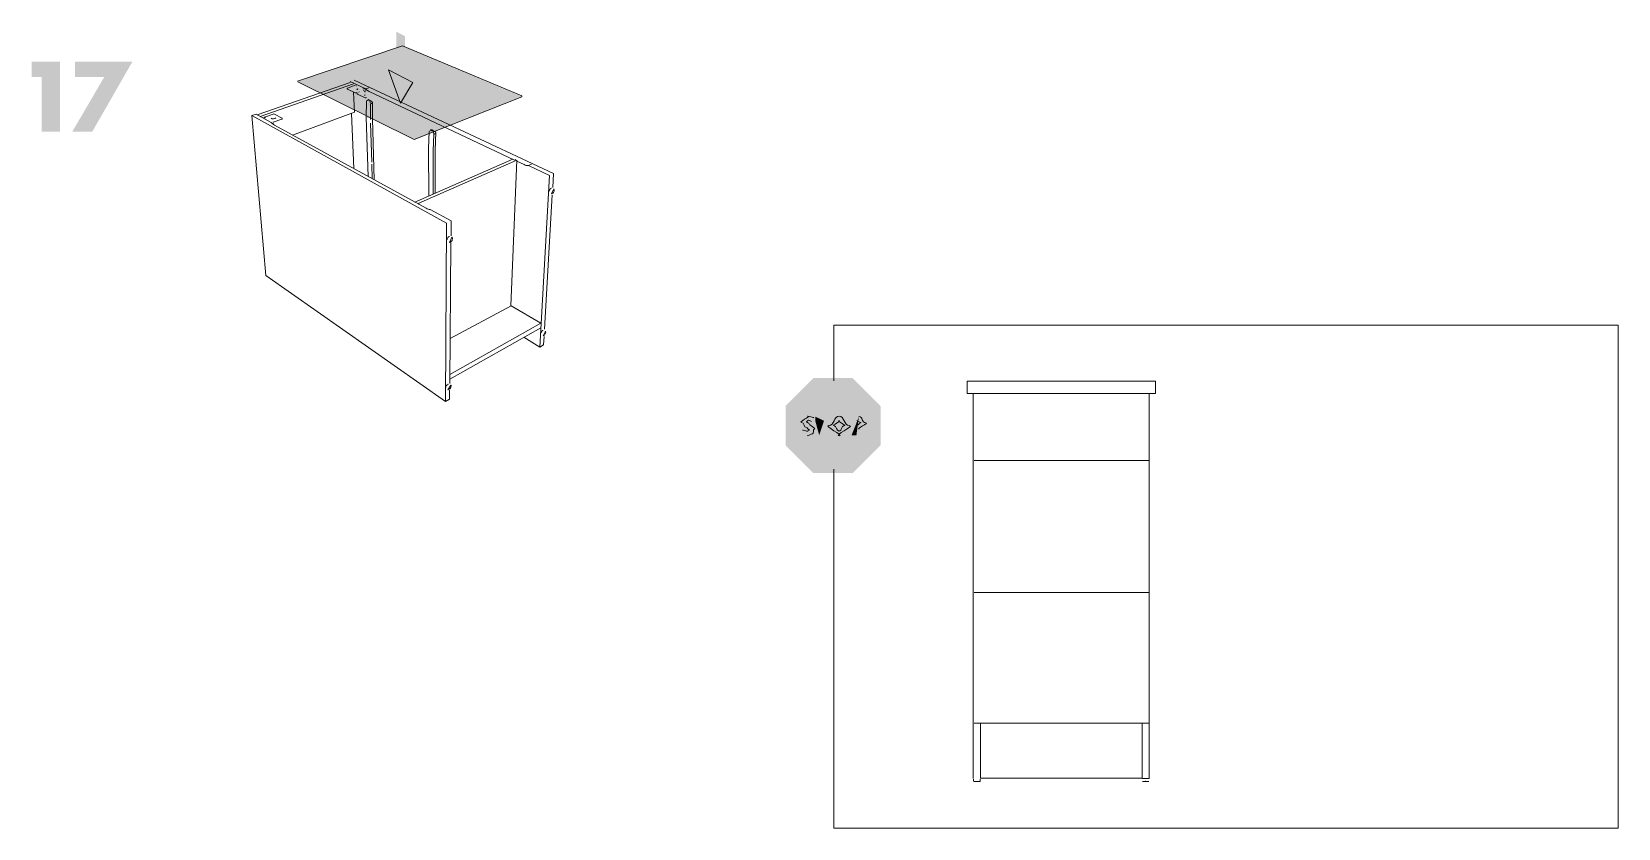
# Model space of a CAD drawing. Header units: metres. Extents: x -30.9 to 24.7, y -10.3 to 6.8.
# Drawn here: x -5.44 to -2.374, y -0.892 to 0.646 of the extents above; entities that cross this region are included whole.
import ezdxf

# ---------------------------------------------------------------- set-up
doc = ezdxf.new("R2010")
doc.units = ezdxf.units.M
doc.header["$MEASUREMENT"] = 0
doc.layers.add('PDF_Working_Num_Penna__1_Num_Penna__1', color=7, linetype='Continuous', lineweight=18, true_color=0xd1d2d4)
doc.layers.add('PDF_Working_Num_Penna__7_Num_Penna__7', color=7, linetype='Continuous', lineweight=18)

msp = doc.modelspace()

# ---------------------------------------------------------------- hatches: boundary and pattern name
at = {"layer": 'PDF_Working_Num_Penna__1_Num_Penna__1', "linetype": 'Continuous', "lineweight": 18, "true_color": 0xd1d2d4}
msp.add_hatch(color=254, dxfattribs=at).paths.add_polyline_path([(-4.4937, 0.5216), (-4.7236, 0.6184), (-4.9262, 0.5502), (-4.7013, 0.4389)])
at = {"layer": 'PDF_Working_Num_Penna__7_Num_Penna__7', "linetype": 'Continuous', "lineweight": 18}
for points in [[(-4.7353, 0.5409), (-4.7187, 0.5321), (-4.7187, 0.6376), (-4.7353, 0.6464)], [(-5.421, 0.5588), (-5.421, 0.4533), (-5.3858, 0.4533), (-5.3858, 0.5885), (-5.4403, 0.5885), (-5.4403, 0.5588)], [(-5.3003, 0.5588), (-5.362, 0.4533), (-5.3234, 0.4533), (-5.2458, 0.5885), (-5.3568, 0.5885), (-5.3568, 0.5588)], [(-4.7274, 0.5083), (-4.7038, 0.5483), (-4.7509, 0.5726)], [(-3.9294, -0.0225), (-3.9831, -0.0763), (-3.9831, -0.1523), (-3.9294, -0.206), (-3.8533, -0.206), (-3.7996, -0.1523), (-3.7996, -0.0763), (-3.8533, -0.0225)], [(-3.9259, -0.1048), (-3.9182, -0.1327), (-3.9089, -0.1048), (-3.9259, -0.0969)], [(-3.8463, -0.1327), (-3.8414, -0.0969), (-3.8556, -0.1327)]]:
    msp.add_hatch(color=7, dxfattribs=at).paths.add_polyline_path(points)

# ---------------------------------------------------------------- linework, layer by layer
at = {"layer": 'PDF_Working_Num_Penna__7_Num_Penna__7', "color": 7, "linetype": 'Continuous', "lineweight": 18, "flags": 128}
for points in [[(-4.7236, 0.619), (-4.9264, 0.5511)], [(-4.7013, 0.4381), (-4.4933, 0.5208), (-4.4932, 0.5225), (-4.7236, 0.619)], [(-4.4332, 0.3454), (-4.4317, 0.3724), (-4.8173, 0.5529)], [(-5.0044, 0.4861), (-4.8246, 0.5484)], [(-4.8187, 0.5455), (-4.9986, 0.4829)], [(-4.7013, 0.4381), (-4.9263, 0.5495)], [(-4.8247, 0.5503), (-4.7944, 0.536)], [(-4.8166, 0.4909), (-4.8181, 0.53)], [(-4.9366, 0.447), (-4.8166, 0.4909)], [(-4.7936, 0.4809), (-4.7935, 0.5125)], [(-4.7855, 0.4769), (-4.7853, 0.5076)], [(-4.7819, 0.4781), (-4.7817, 0.5111)], [(-4.6407, -0.0678), (-4.6386, 0.277), (-5.0151, 0.4844)], [(-4.9736, 0.4717), (-4.9569, 0.4776)], [(-4.818, 0.382), (-4.8223, 0.4888)], [(-4.7899, 0.3666), (-4.7936, 0.4809)], [(-4.783, 0.3946), (-4.7853, 0.4698)], [(-4.7785, 0.3603), (-4.7819, 0.4781)], [(-4.6733, 0.4211), (-4.6721, 0.454)], [(-4.6643, 0.4167), (-4.663, 0.4486)], [(-4.6607, 0.418), (-4.6593, 0.4523), (-4.6594, 0.452), (-4.6596, 0.4518), (-4.6598, 0.4518)], [(-4.5107, 0.4002), (-4.7, 0.3173)], [(-4.6922, 0.3131), (-4.6922, 0.3153), (-4.5027, 0.3987)], [(-4.673, 0.3291), (-4.6733, 0.4211)], [(-4.6642, 0.333), (-4.6643, 0.4167)], [(-4.6607, 0.3345), (-4.6607, 0.418)], [(-4.5027, 0.3987), (-4.5141, 0.117)], [(-4.782, 0.3622), (-4.7829, 0.391)], [(-4.4803, 0.3881), (-4.4394, 0.3688)], [(-4.4394, 0.3688), (-4.4582, 0.0376)], [(-4.4493, 0.0719), (-4.4341, 0.3312)], [(-4.6301, 0.2385), (-4.6323, -0.0327)], [(-4.6316, 0.0538), (-4.5136, 0.1173)], [(-4.5136, 0.1173), (-4.4561, 0.0834)], [(-4.4566, 0.0749), (-4.6323, -0.0243)], [(-4.4561, 0.0834), (-4.6322, -0.0155)], [(-3.8899, -0.0279), (-3.8899, 0.0799), (-2.3737, 0.0799), (-2.3737, -0.8917), (-3.8899, -0.8917), (-3.8899, -0.1981)], [(-4.4582, 0.0376), (-4.4892, 0.0565)], [(-4.4501, 0.058), (-4.4511, 0.0418), (-4.4582, 0.0376)], [(-3.2683, -0.0284), (-3.6324, -0.0284), (-3.6324, -0.0522), (-3.2683, -0.0522)], [(-3.2683, -0.0284), (-3.2683, -0.0522)], [(-4.6325, -0.0456), (-4.6326, -0.0632)], [(-3.6203, -0.0522), (-3.6203, -0.7956)], [(-3.2804, -0.0522), (-3.2804, -0.7956)], [(-3.2816, -0.1818), (-3.6189, -0.1818)], [(-3.2816, -0.4367), (-3.6189, -0.4367)], [(-3.6189, -0.689), (-3.2816, -0.689)], [(-3.6067, -0.689), (-3.6067, -0.7956)], [(-3.294, -0.689), (-3.294, -0.7956), (-3.2804, -0.7956)], [(-3.6067, -0.7948), (-3.294, -0.7948)]]:
    msp.add_lwpolyline(points, dxfattribs=at)
for points in [[(-4.7274, 0.5083), (-4.7509, 0.5726), (-4.7038, 0.5483)], [(-4.8306, 0.5362), (-4.8306, 0.5371), (-4.8306, 0.5373), (-4.8303, 0.5375), (-4.8301, 0.5376)], [(-4.8302, 0.5358), (-4.8304, 0.536)], [(-4.8299, 0.5377), (-4.8149, 0.543)], [(-4.8132, 0.5422), (-4.8134, 0.5423), (-4.8135, 0.5424)], [(-4.813, 0.5421), (-4.8128, 0.5421)], [(-4.8077, 0.5298), (-4.8078, 0.5301)], [(-4.7994, 0.536), (-4.7996, 0.5359), (-4.7995, 0.5358)], [(-4.7994, 0.536), (-4.7973, 0.5368)], [(-4.7988, 0.5335), (-4.7988, 0.5333), (-4.7987, 0.5331), (-4.7986, 0.5329)], [(-4.7976, 0.5241), (-4.7968, 0.5238)], [(-4.797, 0.5367), (-4.7967, 0.5365), (-4.7966, 0.5363), (-4.7966, 0.5361)], [(-4.796, 0.5306), (-4.7962, 0.5309), (-4.7963, 0.5312), (-4.7965, 0.5315), (-4.7967, 0.5317), (-4.7969, 0.5319)], [(-4.7963, 0.534), (-4.7964, 0.5342)], [(-4.7947, 0.5335), (-4.7959, 0.534)], [(-4.7958, 0.5299), (-4.7959, 0.5303)], [(-4.7956, 0.5241), (-4.7957, 0.5243), (-4.7957, 0.5245)], [(-4.7943, 0.533), (-4.7944, 0.5331), (-4.7945, 0.5333)], [(-4.7957, 0.5185), (-4.7954, 0.5185)], [(-4.7952, 0.5185), (-4.7945, 0.5187), (-4.7942, 0.5189), (-4.794, 0.5192), (-4.794, 0.5194), (-4.7939, 0.5197)], [(-4.7916, 0.5137), (-4.7918, 0.5136), (-4.792, 0.5136), (-4.7922, 0.5135), (-4.7924, 0.5134), (-4.7925, 0.5133)], [(-4.7909, 0.515), (-4.7913, 0.5138)], [(-4.7899, 0.5051), (-4.7899, 0.5053)], [(-4.7893, 0.5071), (-4.7891, 0.5072)], [(-4.7878, 0.5045), (-4.7879, 0.5048)], [(-4.7866, 0.5111), (-4.7868, 0.5114)], [(-4.7864, 0.511), (-4.7862, 0.5108), (-4.786, 0.5106)], [(-4.7861, 0.51), (-4.7863, 0.5097), (-4.7863, 0.5095), (-4.7862, 0.5093), (-4.7861, 0.5091)], [(-4.7848, 0.5075), (-4.7835, 0.508), (-4.7834, 0.5081), (-4.7831, 0.5083), (-4.783, 0.5085)], [(-4.7823, 0.5105), (-4.7825, 0.5105), (-4.7827, 0.5105)], [(-4.7821, 0.5115), (-4.7822, 0.5116), (-4.7824, 0.5116), (-4.7826, 0.5117)], [(-4.7817, 0.5111), (-4.7818, 0.5108), (-4.7821, 0.5106)], [(-4.7817, 0.5111), (-4.7818, 0.5113)], [(-4.991, 0.4805), (-4.9909, 0.4796)], [(-4.9888, 0.4804), (-4.9886, 0.4805), (-4.9886, 0.4807)], [(-4.9786, 0.4726), (-4.9788, 0.4725), (-4.9789, 0.4724)], [(-4.9754, 0.4735), (-4.9756, 0.4736), (-4.9759, 0.4736)], [(-4.9745, 0.469), (-4.9743, 0.4691), (-4.9741, 0.4693), (-4.9739, 0.4694), (-4.9738, 0.4696), (-4.9736, 0.4698), (-4.9736, 0.4701), (-4.9735, 0.4703)], [(-4.9561, 0.4784), (-4.9562, 0.4781), (-4.9563, 0.478), (-4.9564, 0.4779), (-4.9567, 0.4777)], [(-4.79, 0.4815), (-4.7904, 0.4816), (-4.7907, 0.4815)], [(-4.7819, 0.4781), (-4.782, 0.4779), (-4.7823, 0.4777), (-4.7825, 0.4776)], [(-4.6719, 0.4544), (-4.672, 0.4542)], [(-4.67, 0.4552), (-4.6702, 0.4552), (-4.6704, 0.4551), (-4.6706, 0.455), (-4.6708, 0.4549), (-4.671, 0.4548)], [(-4.6648, 0.4526), (-4.6645, 0.4524), (-4.6648, 0.4527), (-4.665, 0.4528)], [(-4.6645, 0.4524), (-4.6643, 0.4522), (-4.6641, 0.4519), (-4.664, 0.4516), (-4.6638, 0.4513)], [(-4.6639, 0.4512), (-4.664, 0.4509), (-4.664, 0.4508), (-4.664, 0.4504), (-4.6639, 0.4502)], [(-4.6625, 0.4485), (-4.6611, 0.4491), (-4.661, 0.4492), (-4.6608, 0.4493), (-4.6607, 0.4494), (-4.6606, 0.4496)], [(-4.6606, 0.4531), (-4.6609, 0.4531), (-4.6611, 0.4532)], [(-4.6597, 0.4528), (-4.6599, 0.4529), (-4.6601, 0.453), (-4.6603, 0.453)], [(-4.6598, 0.4518), (-4.66, 0.4517), (-4.6602, 0.4517)], [(-4.6593, 0.4523), (-4.6593, 0.4525), (-4.6595, 0.4527)], [(-4.5071, 0.3985), (-4.5047, 0.3996)], [(-4.4405, 0.3375), (-4.4406, 0.3373)], [(-4.4404, 0.3387), (-4.4404, 0.3385), (-4.4405, 0.3383)], [(-4.4405, 0.3381), (-4.4405, 0.3379)], [(-4.4404, 0.3387), (-4.4403, 0.3389)], [(-4.44, 0.34), (-4.4401, 0.3398), (-4.4401, 0.3395)], [(-4.4397, 0.3406), (-4.4398, 0.3404), (-4.4399, 0.3401)], [(-4.4393, 0.3412), (-4.4395, 0.341), (-4.4396, 0.3408)], [(-4.439, 0.3418), (-4.4391, 0.3416), (-4.4393, 0.3414)], [(-4.4386, 0.3423), (-4.4387, 0.3422), (-4.4389, 0.3419)], [(-4.4381, 0.3428), (-4.4383, 0.3427)], [(-4.4377, 0.3433), (-4.4378, 0.3432), (-4.438, 0.3429)], [(-4.4372, 0.3436), (-4.4374, 0.3435), (-4.4375, 0.3434)], [(-4.4368, 0.3439), (-4.4369, 0.3438)], [(-4.4363, 0.3442), (-4.4365, 0.3441)], [(-4.4359, 0.3444), (-4.436, 0.3443)], [(-4.6376, 0.2454), (-4.6377, 0.2452), (-4.6377, 0.2449)], [(-4.6376, 0.2454), (-4.6376, 0.2456)], [(-4.6372, 0.2468), (-4.6373, 0.2466), (-4.6374, 0.2463)], [(-4.6369, 0.2474), (-4.637, 0.2472), (-4.6371, 0.2469)], [(-4.6365, 0.2481), (-4.6367, 0.2479), (-4.6368, 0.2476)], [(-4.6361, 0.2487), (-4.6363, 0.2485), (-4.6364, 0.2483)], [(-4.6357, 0.2493), (-4.6359, 0.2491), (-4.636, 0.2488)], [(-4.6352, 0.2498), (-4.6354, 0.2496)], [(-4.6347, 0.2502), (-4.6349, 0.2501), (-4.6351, 0.2499)], [(-4.6343, 0.2506), (-4.6344, 0.2505), (-4.6346, 0.2504)], [(-4.6338, 0.251), (-4.634, 0.2508)], [(-4.6333, 0.2512), (-4.6335, 0.2511)], [(-4.6328, 0.2514), (-4.633, 0.2513)], [(-4.6377, 0.2448), (-4.6378, 0.2446), (-4.6378, 0.2443)], [(-4.6378, 0.2442), (-4.6378, 0.2439), (-4.6378, 0.2437)], [(-4.4562, 0.064), (-4.4562, 0.0638)], [(-4.4561, 0.0645), (-4.4561, 0.0643)], [(-4.4559, 0.0651), (-4.456, 0.0649)], [(-4.4559, 0.0651), (-4.4558, 0.0653)], [(-4.4554, 0.0663), (-4.4555, 0.0661), (-4.4556, 0.0659)], [(-4.4551, 0.0668), (-4.4552, 0.0667), (-4.4553, 0.0664)], [(-4.4547, 0.0674), (-4.4549, 0.0672), (-4.455, 0.067)], [(-4.4544, 0.0679), (-4.4545, 0.0678), (-4.4546, 0.0676)], [(-4.4539, 0.0684), (-4.4541, 0.0683), (-4.4542, 0.0681)], [(-4.4535, 0.0688), (-4.4537, 0.0687)], [(-4.453, 0.0692), (-4.4532, 0.0692), (-4.4534, 0.069)], [(-4.4526, 0.0695), (-4.4527, 0.0695)], [(-4.4521, 0.0698), (-4.4523, 0.0697)], [(-4.4517, 0.07), (-4.4518, 0.0699)], [(-4.64, -0.0399), (-4.6401, -0.0401), (-4.6401, -0.0403)], [(-4.6399, -0.0393), (-4.6399, -0.0395), (-4.64, -0.0397)], [(-4.6397, -0.0388), (-4.6398, -0.0389)], [(-4.6396, -0.0387), (-4.6396, -0.0386)], [(-4.639, -0.0376), (-4.6391, -0.0377), (-4.6393, -0.038)], [(-4.6386, -0.037), (-4.6388, -0.0371), (-4.6389, -0.0374)], [(-4.6382, -0.0364), (-4.6384, -0.0366), (-4.6385, -0.0368)], [(-4.6372, -0.0354), (-4.6374, -0.0355), (-4.6376, -0.0358), (-4.6377, -0.0359), (-4.6379, -0.036), (-4.6381, -0.0363)], [(-4.6367, -0.035), (-4.6369, -0.0351)], [(-4.6362, -0.0347), (-4.6364, -0.0347), (-4.6366, -0.0349)], [(-4.6357, -0.0344), (-4.6359, -0.0344)], [(-4.6352, -0.0341), (-4.6354, -0.0342)], [(-4.6347, -0.034), (-4.6349, -0.0341)], [(-4.6342, -0.0339), (-4.6344, -0.034)], [(-3.6197, -0.7969), (-3.6197, -0.8011)], [(-3.6078, -0.7969), (-3.6076, -0.7969)], [(-3.6073, -0.8012), (-3.6072, -0.7969)], [(-3.6073, -0.8012), (-3.6076, -0.8012), (-3.6078, -0.8012), (-3.6081, -0.8012), (-3.6085, -0.8012), (-3.6089, -0.8012), (-3.6093, -0.8012), (-3.6098, -0.8012), (-3.6104, -0.8012), (-3.611, -0.8012), (-3.6116, -0.8012), (-3.6122, -0.8012), (-3.6128, -0.8012), (-3.6135, -0.8012), (-3.6141, -0.8012), (-3.6147, -0.8012), (-3.6154, -0.8012), (-3.616, -0.8012), (-3.6165, -0.8012), (-3.6171, -0.8012), (-3.6176, -0.8012), (-3.618, -0.8012), (-3.6184, -0.8012), (-3.6188, -0.8012), (-3.6191, -0.8012), (-3.6193, -0.8012)], [(-3.6074, -0.8013), (-3.6077, -0.8013), (-3.6079, -0.8013), (-3.6082, -0.8013), (-3.6085, -0.8013), (-3.6089, -0.8013), (-3.6094, -0.8013), (-3.6099, -0.8013), (-3.6104, -0.8013), (-3.611, -0.8013), (-3.6116, -0.8013), (-3.6122, -0.8013), (-3.6128, -0.8013), (-3.6135, -0.8013), (-3.6141, -0.8013), (-3.6147, -0.8013), (-3.6153, -0.8013), (-3.6159, -0.8013), (-3.6165, -0.8013), (-3.617, -0.8013), (-3.6175, -0.8013), (-3.618, -0.8013), (-3.6184, -0.8013), (-3.6187, -0.8013), (-3.619, -0.8013), (-3.6192, -0.8013)], [(-3.6135, -0.8011), (-3.6133, -0.8011)], [(-3.281, -0.8012), (-3.2813, -0.8012), (-3.2816, -0.8012), (-3.2818, -0.8012), (-3.2822, -0.8012), (-3.2826, -0.8012), (-3.2831, -0.8012), (-3.2836, -0.8012), (-3.2841, -0.8012), (-3.2847, -0.8012), (-3.2853, -0.8012), (-3.2859, -0.8012), (-3.2866, -0.8012), (-3.2872, -0.8012), (-3.2878, -0.8012), (-3.2885, -0.8012), (-3.2891, -0.8012), (-3.2897, -0.8012), (-3.2903, -0.8012), (-3.2908, -0.8012), (-3.2913, -0.8012), (-3.2918, -0.8012), (-3.2922, -0.8012), (-3.2925, -0.8012), (-3.2928, -0.8012), (-3.2931, -0.8012)], [(-3.2811, -0.8013), (-3.2814, -0.8013), (-3.2816, -0.8013), (-3.2819, -0.8013), (-3.2823, -0.8013), (-3.2827, -0.8013), (-3.2831, -0.8013), (-3.2836, -0.8013), (-3.2841, -0.8013), (-3.2847, -0.8013), (-3.2853, -0.8013), (-3.2859, -0.8013), (-3.2865, -0.8013), (-3.2872, -0.8013), (-3.2878, -0.8013), (-3.2885, -0.8013), (-3.2891, -0.8013), (-3.2897, -0.8013), (-3.2902, -0.8013), (-3.2907, -0.8013), (-3.2913, -0.8013), (-3.2917, -0.8013), (-3.2921, -0.8013), (-3.2924, -0.8013), (-3.2927, -0.8013), (-3.293, -0.8013)], [(-3.2921, -0.8011), (-3.2919, -0.8011)], [(-3.2872, -0.8011), (-3.287, -0.8011)]]:
    msp.add_lwpolyline(points, close=True, dxfattribs=at)
for points in [[(-4.8302, 0.5358), (-4.8154, 0.5287, 0.177969), (-4.8128, 0.5287), (-4.8117, 0.5291), (-4.8117, 0.5278, 0.259699), (-4.8105, 0.5256), (-4.7957, 0.5185)], [(-4.5071, 0.3985), (-4.7881, 0.5311, -0.098908), (-4.7944, 0.536), (-4.7888, 0.538)], [(-4.6299, 0.2525), (-4.6297, 0.2811), (-4.6701, 0.3032, -0.137305), (-4.6782, 0.3054), (-4.9711, 0.4659, -0.091391), (-4.9774, 0.4713), (-5.0067, 0.4873), (-5.0151, 0.4844), (-4.988, 0.1754), (-4.6407, -0.0678), (-4.6326, -0.0632)], [(-4.991, 0.4805), (-4.991, 0.4807), (-4.991, 0.4809), (-4.9909, 0.4811), (-4.9908, 0.4813), (-4.9906, 0.4814), (-4.9905, 0.4816), (-4.9903, 0.4817), (-4.9736, 0.4875, -0.187781), (-4.971, 0.4874), (-4.9565, 0.4797), (-4.9564, 0.4796), (-4.9562, 0.4794), (-4.9561, 0.4784)], [(-4.4745, 0.3907), (-4.4803, 0.3881, -0.134196), (-4.4886, 0.3898), (-4.5028, 0.3965)]]:
    msp.add_lwpolyline(points, format="xyb", dxfattribs=at)
for points in [[(-4.8099, 0.5359), (-4.81, 0.5357), (-4.8101, 0.5355), (-4.8103, 0.5353), (-4.8106, 0.5352), (-4.8108, 0.535), (-4.8112, 0.5349), (-4.8115, 0.5348), (-4.8117, 0.5347), (-4.8119, 0.5346, -0.246304)], [(-4.7829, 0.5117), (-4.7832, 0.5118), (-4.7833, 0.5119), (-4.7834, 0.512), (-4.7835, 0.5122), (-4.7837, 0.5124), (-4.7885, 0.515, 0.216434), (-4.7909, 0.515)], [(-4.6612, 0.4534), (-4.6613, 0.4536), (-4.6616, 0.4538), (-4.6668, 0.4567, 0.211672), (-4.6694, 0.4567), (-4.6688, 0.4559)], [(-4.4313, 0.3428), (-4.4311, 0.3426, -0.447233), (-4.4355, 0.3333)], [(-4.628, 0.2497), (-4.6279, 0.2496), (-4.6277, 0.2495, -0.446833), (-4.6325, 0.2397)], [(-4.4472, 0.0682), (-4.447, 0.0681, -0.433038), (-4.4519, 0.0595)], [(-4.63, -0.0364), (-4.6299, -0.0366, -0.433578), (-4.636, -0.045)]]:
    msp.add_lwpolyline(points, format="xyb", close=True, dxfattribs=at)
at = {"layer": 'PDF_Working_Num_Penna__7_Num_Penna__7', "color": 7, "linetype": 'Continuous', "lineweight": 18}
msp.add_arc((-4.9735, 0.486), 0.00774, 236.5815, 311.1681, dxfattribs=at)
for points in [[(-3.9403, -0.0959), (-3.9331, -0.0959), (-3.9599, -0.108), (-3.9526, -0.108)], [(-3.9418, -0.1258), (-3.9386, -0.1258), (-3.9532, -0.1221), (-3.9501, -0.1221)], [(-3.9526, -0.108), (-3.9457, -0.108), (-3.949, -0.1181), (-3.9429, -0.1181)], [(-3.9388, -0.1101), (-3.9371, -0.1101), (-3.945, -0.1067), (-3.9429, -0.1067)], [(-3.9373, -0.1222), (-3.9348, -0.1222), (-3.944, -0.1258), (-3.9418, -0.1258)], [(-3.9291, -0.0989), (-3.9254, -0.0989), (-3.9439, -0.0959), (-3.9403, -0.0959)], [(-3.9429, -0.1067), (-3.941, -0.1067), (-3.9407, -0.1037), (-3.9389, -0.1037)], [(-3.9429, -0.1181), (-3.9409, -0.1181), (-3.9399, -0.1222), (-3.9373, -0.1222)], [(-3.9276, -0.1207), (-3.9218, -0.1207), (-3.9416, -0.1109), (-3.9364, -0.1109)], [(-3.9389, -0.1037), (-3.9367, -0.1037), (-3.935, -0.1061), (-3.9328, -0.1061)], [(-3.9313, -0.1303), (-3.9276, -0.1303), (-3.9312, -0.1207), (-3.9276, -0.1207)], [(-3.8798, -0.1339), (-3.8683, -0.1339), (-3.9112, -0.1141), (-3.8996, -0.1141)], [(-3.8996, -0.1141), (-3.8888, -0.1141), (-3.8901, -0.0957), (-3.8798, -0.0957)], [(-3.8798, -0.1047), (-3.8742, -0.1047), (-3.8949, -0.1142), (-3.8899, -0.1142)], [(-3.86, -0.1141), (-3.8484, -0.1141), (-3.8913, -0.1339), (-3.8798, -0.1339)], [(-3.8899, -0.1142), (-3.8837, -0.1142), (-3.8853, -0.1249), (-3.8798, -0.1249)], [(-3.8697, -0.1142), (-3.8647, -0.1142), (-3.8854, -0.1047), (-3.8798, -0.1047)], [(-3.8798, -0.0957), (-3.8695, -0.0957), (-3.8708, -0.1141), (-3.86, -0.1141)], [(-3.8798, -0.1249), (-3.8742, -0.1249), (-3.8758, -0.1142), (-3.8697, -0.1142)], [(-3.8283, -0.1087), (-3.8198, -0.1087), (-3.8491, -0.1208), (-3.841, -0.1208)], [(-3.838, -0.109), (-3.8335, -0.109), (-3.8484, -0.1044), (-3.8447, -0.1044)], [(-3.8447, -0.1133), (-3.8414, -0.1133), (-3.8424, -0.109), (-3.838, -0.109)], [(-3.8414, -0.0969), (-3.8337, -0.0969), (-3.8366, -0.1087), (-3.8283, -0.1087)], [(-3.9415, -0.1337), (-3.9379, -0.1337), (-3.935, -0.1303), (-3.9313, -0.1303)]]:
    msp.add_open_spline(points, degree=3, dxfattribs=at)

doc.saveas('drawing.dxf')
